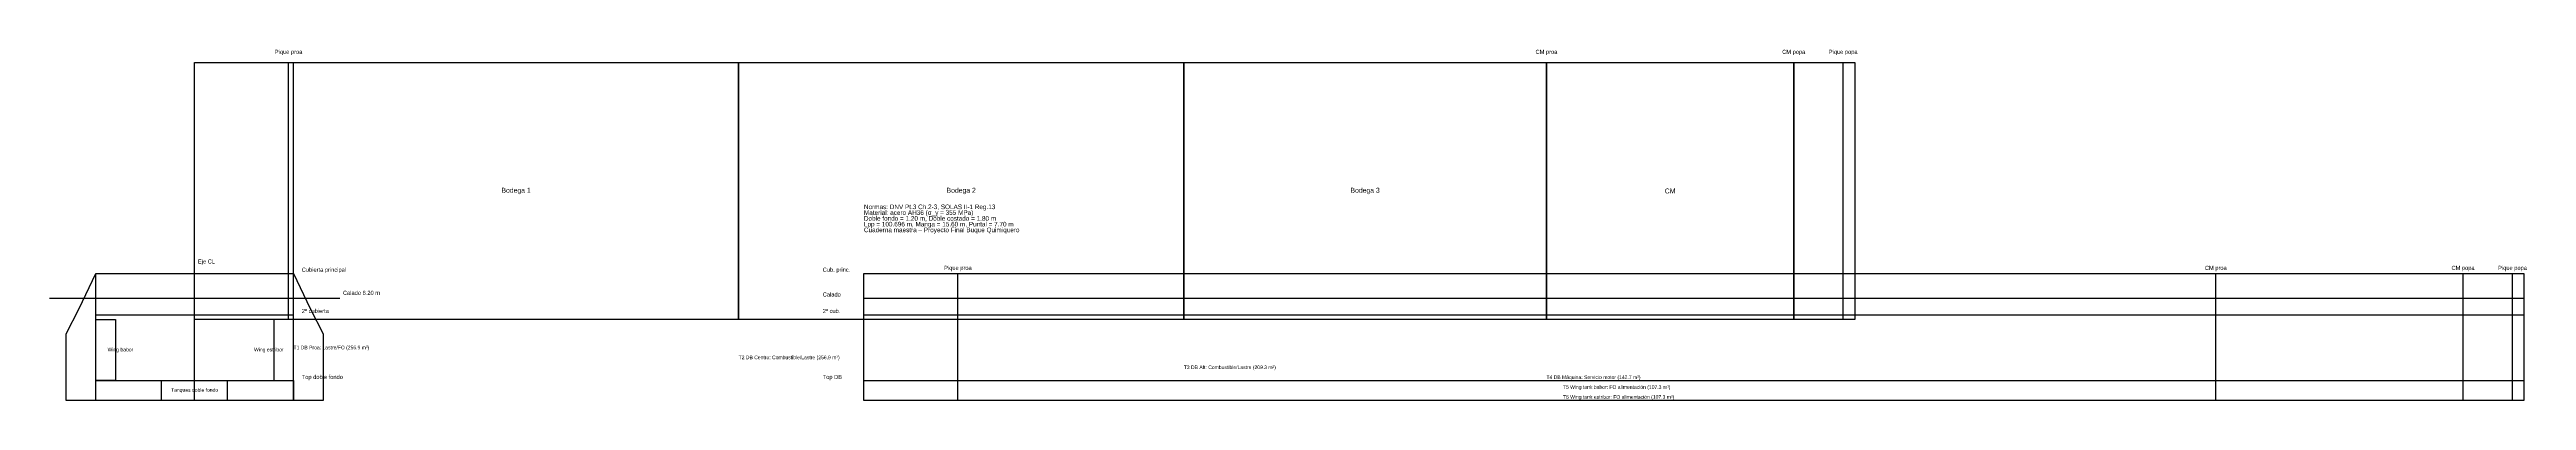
# Model space of a CAD drawing. Header units: metres. Extents: x -27 to 124, y 0 to 21.
import ezdxf

# ---------------------------------------------------------------- set-up
doc = ezdxf.new("R2010")
doc.units = ezdxf.units.M
for name, color, linetype in [('CASCO', 7, 'Continuous'), ('ESTRUCTURA', 3, 'Continuous'), ('REFERENCIAS', 2, 'Continuous'), ('TANQUES', 4, 'Continuous')]:
    doc.layers.add(name, color=color, linetype=linetype)

msp = doc.modelspace()

# ---------------------------------------------------------------- linework, layer by layer
at = {"layer": 'CASCO'}
for points in [[(-17.8, 4.9), (-17.8, 20.5), (82.896, 20.5), (82.896, 4.9)], [(-25.6, 0), (-25.6, 4.03), (-24.8, 5.58), (-23.8, 7.7), (-11.8, 7.7), (-10.8, 5.58), (-10, 4.03), (-10, 0)], [(22.8, 0), (22.8, 7.7), (123.496, 7.7), (123.496, 0)]]:
    msp.add_lwpolyline(points, close=True, dxfattribs=at)
at = {"layer": 'ESTRUCTURA'}
for p, q in [((-12.1, 4.9), (-12.1, 20.5)), ((64.2, 4.9), (64.2, 20.5)), ((79.2, 4.9), (79.2, 20.5)), ((82.2, 4.9), (82.2, 20.5)), ((-23.8, 0), (-23.8, 7.7)), ((-23.8, 7.7), (-11.8, 7.7)), ((-11.8, 0), (-11.8, 7.7)), ((22.8, 7.7), (123.496, 7.7)), ((28.5, 0), (28.5, 7.7)), ((104.8, 0), (104.8, 7.7)), ((119.8, 0), (119.8, 7.7)), ((122.8, 0), (122.8, 7.7)), ((-23.8, 5.2), (-11.8, 5.2)), ((22.8, 5.2), (123.496, 5.2)), ((-23.8, 1.2), (-11.8, 1.2)), ((-19.8, 0), (-19.8, 1.2)), ((-17.8, 0), (-17.8, 1.2)), ((-15.8, 0), (-15.8, 1.2)), ((22.8, 1.2), (123.496, 1.2))]:
    msp.add_line(p, q, dxfattribs=at)
msp.add_lwpolyline([(-23.8, 0), (-23.8, 1.2), (-11.8, 1.2), (-11.8, 0)], dxfattribs=at)
at = {"layer": 'REFERENCIAS'}
for p, q in [((-17.8, 0), (-17.8, 8.2)), ((-26.6, 6.2), (-9, 6.2)), ((22.8, 6.2), (123.496, 6.2))]:
    msp.add_line(p, q, dxfattribs=at)
at = {"layer": 'TANQUES'}
for points in [[(-11.8, 4.9), (-11.8, 20.5), (15.2, 20.5), (15.2, 4.9)], [(15.2, 4.9), (15.2, 20.5), (42.2, 20.5), (42.2, 4.9)], [(42.2, 4.9), (42.2, 20.5), (64.2, 20.5), (64.2, 4.9)], [(64.2, 4.9), (64.2, 20.5), (79.2, 20.5), (79.2, 4.9)], [(-23.8, 1.2), (-23.8, 4.9), (-22.6, 4.9), (-22.6, 1.2)], [(-11.8, 1.2), (-11.8, 4.9), (-13, 4.9), (-13, 1.2)], [(-23.8, 0), (-23.8, 1.2), (-11.8, 1.2), (-11.8, 0)]]:
    msp.add_lwpolyline(points, close=True, dxfattribs=at)

# ---------------------------------------------------------------- texts
at = {"layer": 'REFERENCIAS'}
for s, height, p in [('Normas: DNV Pt.3 Ch.2-3, SOLAS II-1 Reg.13', 0.28, (22.8, 11.6)), ('Material: acero AH36 (σ_y = 355 MPa)', 0.28, (22.8, 11.25)), ('Doble fondo = 1.20 m, Doble costado = 1.80 m', 0.28, (22.8, 10.9)), ('Lpp = 100.696 m, Manga = 15.60 m, Puntal = 7.70 m', 0.28, (22.8, 10.55)), ('Cuaderna maestra – Proyecto Final Buque Quimiquero', 0.28, (22.8, 10.2)), ('Eje CL', 0.25, (-17.6, 8.3)), ('Cubierta principal', 0.25, (-11.3, 7.8)), ('Cub. princ.', 0.25, (20.3, 7.8)), ('Calado 6.20 m', 0.25, (-8.8, 6.4)), ('Calado', 0.25, (20.3, 6.3)), ('2ª cubierta', 0.25, (-11.3, 5.3)), ('2ª cub.', 0.25, (20.3, 5.3)), ('T1 DB Proa: Lastre/FO (256.9 m³)', 0.22, (-11.8, 3.1)), ('Top doble fondo', 0.25, (-11.3, 1.3)), ('T2 DB Centro: Combustible/Lastre (256.9 m³)', 0.22, (15.2, 2.5)), ('Top DB', 0.25, (20.3, 1.3)), ('T3 DB Aft: Combustible/Lastre (209.3 m³)', 0.22, (42.2, 1.9)), ('T4 DB Máquina: Servicio motor (142.7 m³)', 0.22, (64.2, 1.3)), ('T5 Wing tank babor: FO alimentación (107.3 m³)', 0.22, (65.2, 0.7)), ('T6 Wing tank estribor: FO alimentación (107.3 m³)', 0.22, (65.2, 0.1))]:
    msp.add_text(s, height=height, dxfattribs=at).set_placement(p)
at = {"layer": 'REFERENCIAS', "attachment_point": 5}
for s, insert, char_height in [('Pique proa', (-12.1, 21.1), 0.25), ('CM proa', (64.2, 21.1), 0.25), ('CM popa', (79.2, 21.1), 0.25), ('Pique popa', (82.2, 21.1), 0.25), ('Bodega 1', (1.7, 12.7), 0.3), ('Bodega 2', (28.7, 12.7), 0.3), ('Bodega 3', (53.2, 12.7), 0.3), ('CM', (71.7, 12.7), 0.3), ('Pique proa', (28.5, 8), 0.25), ('CM proa', (104.8, 8), 0.25), ('CM popa', (119.8, 8), 0.25), ('Pique popa', (122.8, 8), 0.25), ('Wing babor', (-22.3, 3.05), 0.22), ('Wing estribor', (-13.3, 3.05), 0.22), ('Tanques doble fondo', (-17.8, 0.6), 0.22)]:
    msp.add_mtext(s, dxfattribs=dict(at, insert=insert, char_height=char_height))

doc.saveas('drawing.dxf')
